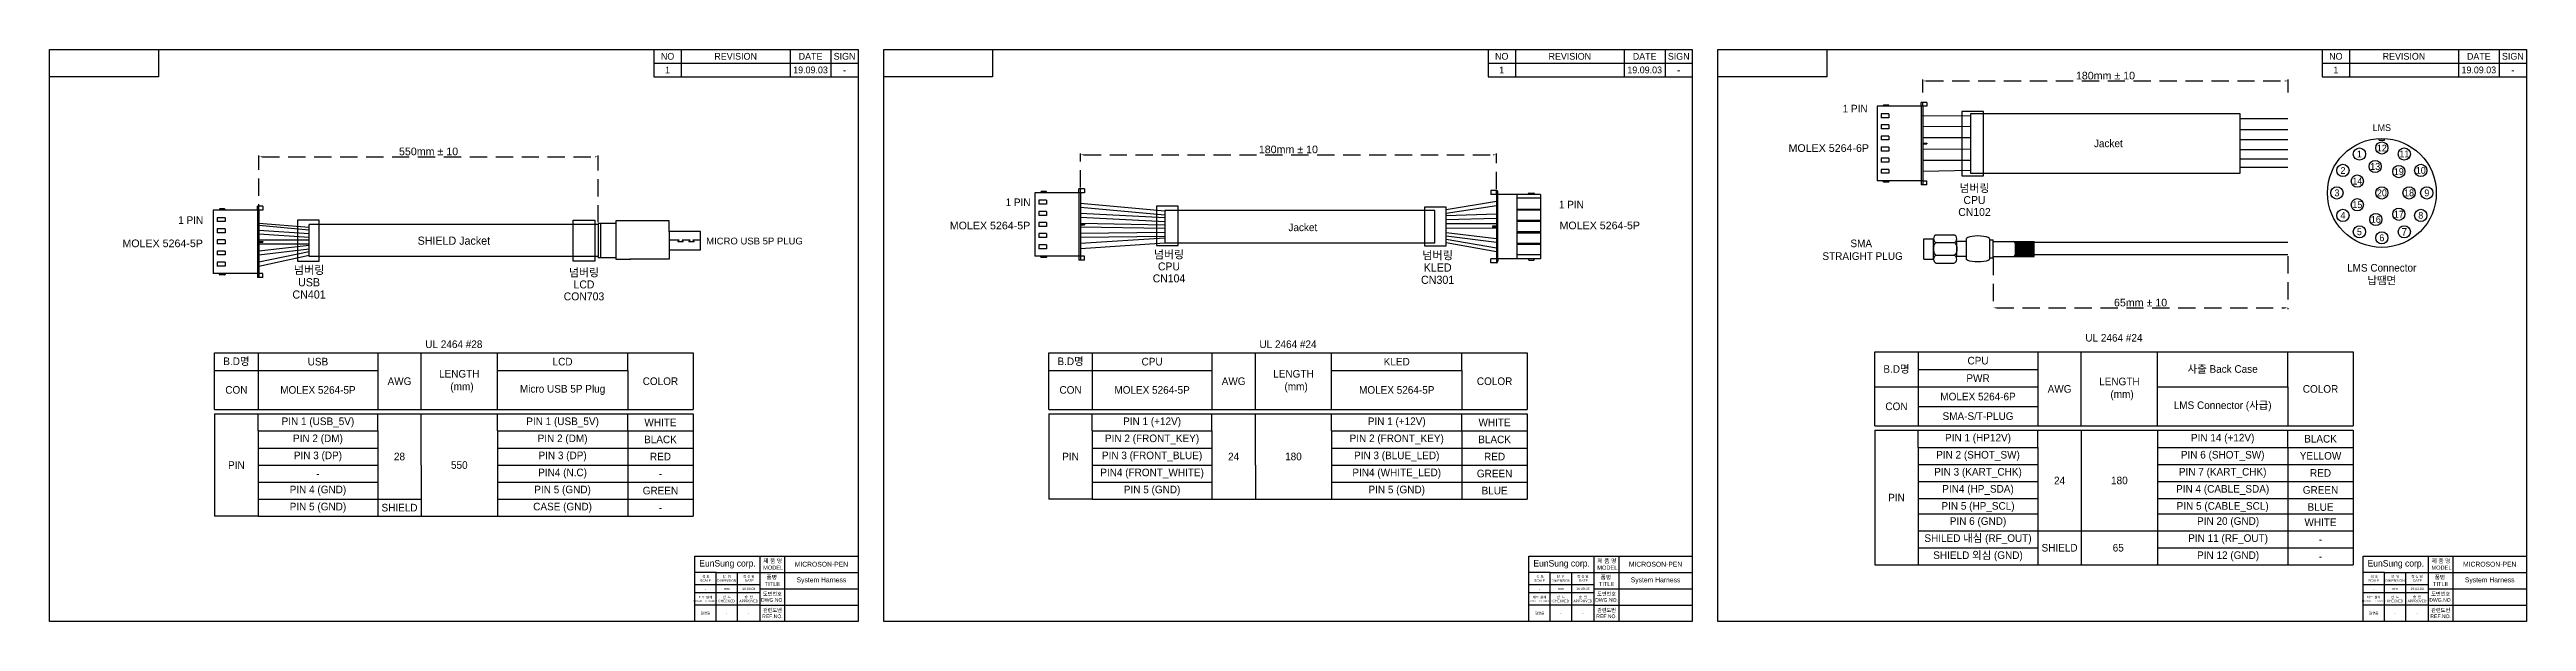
# Model space of a CAD drawing. Header units: millimetres. Extents: x 0 to 2432, y -442 to 868.
# Drawn here: x 0 to 1820, y 2 to 422 of the extents above; entities that cross this region are included whole.
import ezdxf

# ---------------------------------------------------------------- set-up
doc = ezdxf.new("R2010")
doc.units = ezdxf.units.MM
doc.linetypes.add('DASHED', pattern=[19.05, 12.7, -6.35])
for name, color, linetype in [('0 @ 1', 7, 'Continuous'), ('4', 133, 'Continuous'), ('CURITY-KONA-PEN-ASSY_DXF_FORMAT', 7, 'Continuous')]:
    doc.layers.add(name, color=color, linetype=linetype)
doc.styles.get("Standard").update_dxf_attribs({"font": 'arial.ttf'})
doc.styles.add('TEXTSTYLE_8', font='shanno.ttf')
doc.styles.add('주석', font='gulim.ttc')
doc.dimstyles.new('ISO-25$0', dxfattribs={"dimtxt": 2.5, "dimasz": 2.5, "dimexe": 1, "dimexo": 1, "dimgap": 1, "dimtad": 1, "dimdec": 4, "dimdsep": 46, "dimtxsty": 'Standard', "dimcen": 2.5, "dimadec": 0, "dimazin": 2, "dimtfac": 1, "dimtdec": 4, "dimtmove": 0, "dimatfit": 3, "dimfxl": 0, "dimarcsym": 0})

msp = doc.modelspace()

# ---------------------------------------------------------------- texts
at = {"attachment_point": 5, "style": '주석'}
for s, insert, char_height, width in [('19.09.03', (559.18436, 407.16704), 5, 30), ('19.09.03', (1171.91884, 407.16704), 5, 30), ('19.09.03', (1784.65332, 407.16704), 5, 30), ('SMA\\P STRAIGHT PLUG', (1330.99227, 275.11226), 5.6, 78.7145735), ('LMS Connector\\P납땜면', (1713.34577, 256.97575), 5.6, 87.8570392), ('B.D명', (137.44429, 192.93703), 5.6, 31.9480142), ('USB', (197.34681, 192.93703), 5.6, 87.8570392), ('LENGTH\\P{\\fGulim|b0|i0|c129|p50;\\W1.93502; }(mm)', (301.17786, 178.56042), 5.6, 55.9090249), ('LCD', (377.05439, 192.93703), 5.6, 95.8440427), ('B.D명', (750.17877, 192.93703), 5.6, 31.9480142), ('CPU', (810.0813, 192.93703), 5.6, 87.8570392), ('LENGTH\\P{\\fGulim|b0|i0|c129|p50;\\W1.93502; }(mm)', (913.91234, 178.56042), 5.6, 55.9090249), ('KLED', (989.78888, 192.93703), 5.6, 95.8440427), ('B.D명', (1356.88778, 187.27568), 5.6, 31.9480142), ('PWR', (1416.7903, 180.88608), 5.6, 87.8570392), ('CPU', (1416.7903, 193.66529), 5.6, 87.8570392), ('사출 Back Case', (1596.49788, 187.27568), 5.6, 95.8440427), ('CON', (137.44429, 172.17082), 5.6, 31.9480142), ('MOLEX 5264-5P', (197.34681, 172.17082), 5.6, 87.8570392), ('AWG', (257.24934, 178.56042), 5.6, 31.9480142), ('Micro USB 5P Plug', (377.05439, 172.17082), 5.6, 95.8440427), ('COLOR', (448.93743, 178.56042), 5.6, 47.9220214), ('CON', (750.17877, 172.17082), 5.6, 31.9480142), ('MOLEX 5264-5P', (810.0813, 172.17082), 5.6, 87.8570392), ('AWG', (869.98382, 178.56042), 5.6, 31.9480142), ('MOLEX 5264-5P', (989.78888, 172.17082), 5.6, 95.8440427), ('COLOR', (1061.67191, 178.56042), 5.6, 47.9220214), ('MOLEX 5264-6P', (1416.7903, 167.30818), 5.6, 87.8570392), ('AWG', (1476.69283, 172.89908), 5.6, 31.9480142), ('LENGTH\\P{\\fGulim|b0|i0|c129|p50;\\W1.93502; }(mm)', (1520.62135, 172.89908), 5.6, 55.9090249), ('LMS Connector (사급)', (1596.49788, 160.11987), 5.6, 95.8440427), ('COLOR', (1668.38091, 172.89908), 5.6, 47.9220214), ('PIN 1 (USB_5V)', (197.34681, 148.33643), 5.6, 87.8570392), ('WHITE', (448.93743, 148.33643), 5.6, 47.9220214), ('PIN 1 (+12V)', (810.0813, 148.33643), 5.6, 87.8570392), ('WHITE', (1061.67191, 148.33643), 5.6, 47.9220214), ('CON', (1356.88778, 160.11987), 5.6, 31.9480142), ('SMA-S/T-PLUG', (1416.7903, 152.93157), 5.6, 87.8570392), ('PIN 2 (DM)', (197.34681, 135.81045), 5.6, 87.8570392), ('BLACK', (448.93743, 135.81045), 5.6, 47.9220214), ('PIN 2 (FRONT_KEY)', (810.0813, 135.81045), 5.6, 87.8570392), ('BLACK', (1061.67191, 135.81045), 5.6, 47.9220214), ('PIN 2 (SHOT_SW)', (1416.7903, 123.75951), 5.6, 87.8570392), ('PIN 1 (HP12V)', (1416.7903, 136.28548), 5.6, 87.8570392), ('BLACK', (1668.38091, 136.28548), 5.6, 47.9220214), ('PIN', (137.44429, 117.0215), 5.6, 31.9480142), ('PIN 3 (DP)', (197.34681, 123.28448), 5.6, 87.8570392), ('-', (197.34681, 110.75851), 5.6, 87.8570392), ('28', (257.24934, 123.28448), 5.6, 31.9480142), ('550', (301.17786, 117.0215), 5.6, 55.9090249), ('RED', (448.93743, 123.28448), 5.6, 47.9220214), ('-', (448.93743, 110.75851), 5.6, 47.9220214), ('PIN4 (FRONT_WHITE)', (810.0813, 110.75851), 5.6, 87.8570392), ('PIN 3 (FRONT_BLUE)', (810.0813, 123.28448), 5.6, 87.8570392), ('GREEN', (1061.67191, 110.75851), 5.6, 47.9220214), ('RED', (1061.67191, 123.28448), 5.6, 47.9220214), ('PIN 3 (KART_CHK)', (1416.7903, 111.23353), 5.6, 87.8570392), ('YELLOW', (1668.38091, 123.75951), 5.6, 47.9220214), ('RED', (1668.38091, 111.23353), 5.6, 47.9220214), ('PIN 4 (GND)', (197.34681, 98.23254), 5.6, 87.8570392), ('GREEN', (448.93743, 98.23254), 5.6, 47.9220214), ('PIN 5 (GND)', (810.0813, 98.23254), 5.6, 87.8570392), ('BLUE', (1061.67191, 98.23254), 5.6, 47.9220214), ('PIN', (1356.88778, 93.13912), 5.6, 31.9480142), ('PIN4 (HP_SDA)', (1416.7903, 98.70756), 5.6, 87.8570392), ('24', (1476.69283, 105.66509), 5.6, 31.9480142), ('180', (1520.62135, 105.66509), 5.6, 55.9090249), ('GREEN', (1668.38091, 98.70756), 5.6, 47.9220214), ('PIN 5 (GND)', (197.34681, 85.70656), 5.6, 87.8570392), ('SHIELD', (257.24934, 85.70656), 5.6, 31.9480142), ('-', (448.93743, 85.70656), 5.6, 47.9220214), ('PIN 5 (HP_SCL)', (1416.7903, 86.18159), 5.6, 87.8570392), ('PIN 6 (GND)', (1416.7903, 75.04471), 5.6, 87.8570392), ('PIN 20 (GND)', (1600.49138, 75.04471), 5.6, 87.8570392), ('WHITE', (1668.38091, 75.04471), 5.6, 47.9220214), ('BLUE', (1668.38091, 86.18159), 5.6, 47.9220214), ('SHILED 내심 (RF_OUT)', (1416.7903, 62.51874), 5.6, 87.8570392), ('SHIELD', (1476.69283, 56.25575), 5.6, 31.9480142), ('65', (1519.78923, 56.25575), 5.6, 54.2447962), ('PIN 11 (RF_OUT)', (1600.49138, 62.51874), 5.6, 87.8570392), ('-', (1668.38091, 62.51874), 5.6, 47.9220214), ('EunSung corp.', (498.18436, 44.16704), 4.7922, 48), ('{\\fGulim|b0|i0|c129|p50;\\W0.30066; }제 품 명  \\P MODEL', (531.18436, 44.16704), 3, 18), ('{품명 \\W0.94493; \\W1;TITLE}', (531.18436, 32.16704), 3, 18), ('MICROSON-PEN', (567.18436, 44.16704), 3.6, 54), ('EunSung corp.', (1110.91884, 44.16704), 4.7922, 48), ('{\\fGulim|b0|i0|c129|p50;\\W0.30066; }제 품 명  \\P MODEL', (1143.91884, 44.16704), 3, 18), ('{품명 \\W0.94493; \\W1;TITLE}', (1143.91884, 32.16704), 3, 18), ('MICROSON-PEN', (1179.91884, 44.16704), 3.6, 54), ('SHIELD 외심 (GND)', (1416.7903, 49.99276), 5.6, 87.8570392), ('PIN 12 (GND)', (1600.49138, 49.99276), 5.6, 87.8570392), ('-', (1668.38091, 49.99276), 5.6, 47.9220214), ('EunSung corp.', (1723.65332, 44.16704), 4.7922, 48), ('{\\fGulim|b0|i0|c129|p50;\\W0.30066; }제 품 명  \\P MODEL', (1756.65332, 44.16704), 3, 18), ('{품명 \\W0.94493; \\W1;TITLE}', (1756.65332, 32.16704), 3, 18), ('MICROSON-PEN', (1792.65332, 44.16704), 3.6, 54), ('{제도 설계\\P\\H0.66667x;DRAWN\\H1.49999x;\\W3.72022; \\H0.66667x;\\W1;DESIGNED}', (481.98436, 18.66704), 1.8, 15.6), ('{\\fGulim|b0|i0|c129|p50;\\W1.07709; }척 도 \\PSCALE', (481.98436, 33.66704), 1.8, 15.6), ('-', (481.98436, 26.16704), 1.8, 15.6), ('{단  위\\PDIMENSION}', (497.58436, 33.66704), 1.8, 15.6), ('{검  토\\PCHECKED}', (497.58436, 18.66704), 1.8, 15.6), ('mm', (497.58436, 26.16704), 1.8, 15.6), ('{승  인\\PAPPROVED}', (513.78436, 18.66704), 1.8, 16.8), ('19.09.03', (513.78436, 26.16704), 1.8, 16.8), ('작 성 일\\P{\\fGulim|b0|i0|c129|p50;\\W1.15198; }DATE', (513.78436, 33.66704), 1.8, 16.8), ('도면번호 DWG.NO.', (531.18436, 20.16704), 2.7, 18), ('System Harness', (567.18436, 32.16704), 3.6, 54), ('{제도 설계\\P\\H0.66667x;DRAWN\\H1.49999x;\\W3.72022; \\H0.66667x;\\W1;DESIGNED}', (1094.71884, 18.66704), 1.8, 15.6), ('{\\fGulim|b0|i0|c129|p50;\\W1.07709; }척 도 \\PSCALE', (1094.71884, 33.66704), 1.8, 15.6), ('-', (1094.71884, 26.16704), 1.8, 15.6), ('{단  위\\PDIMENSION}', (1110.31884, 33.66704), 1.8, 15.6), ('{검  토\\PCHECKED}', (1110.31884, 18.66704), 1.8, 15.6), ('mm', (1110.31884, 26.16704), 1.8, 15.6), ('{승  인\\PAPPROVED}', (1126.51884, 18.66704), 1.8, 16.8), ('19.09.03', (1126.51884, 26.16704), 1.8, 16.8), ('작 성 일\\P{\\fGulim|b0|i0|c129|p50;\\W1.15198; }DATE', (1126.51884, 33.66704), 1.8, 16.8), ('도면번호 DWG.NO.', (1143.91884, 20.16704), 2.7, 18), ('System Harness', (1179.91884, 32.16704), 3.6, 54), ('{제도 설계\\P\\H0.66667x;DRAWN\\H1.49999x;\\W3.72022; \\H0.66667x;\\W1;DESIGNED}', (1707.45332, 18.66704), 1.8, 15.6), ('{\\fGulim|b0|i0|c129|p50;\\W1.07709; }척 도 \\PSCALE', (1707.45332, 33.66704), 1.8, 15.6), ('-', (1707.45332, 26.16704), 1.8, 15.6), ('{단  위\\PDIMENSION}', (1723.05332, 33.66704), 1.8, 15.6), ('{검  토\\PCHECKED}', (1723.05332, 18.66704), 1.8, 15.6), ('mm', (1723.05332, 26.16704), 1.8, 15.6), ('{승  인\\PAPPROVED}', (1739.25332, 18.66704), 1.8, 16.8), ('19.09.03', (1739.25332, 26.16704), 1.8, 16.8), ('작 성 일\\P{\\fGulim|b0|i0|c129|p50;\\W1.15198; }DATE', (1739.25332, 33.66704), 1.8, 16.8), ('도면번호 DWG.NO.', (1756.65332, 20.16704), 2.7, 18), ('System Harness', (1792.65332, 32.16704), 3.6, 54), ('김영윤', (481.98436, 8.16704), 1.8, 15.6), ('-', (497.58436, 8.16704), 1.8, 15.6), ('-', (513.78436, 8.16704), 1.8, 16.8), ('관련도번\\PREF.NO.', (531.18436, 8.16704), 2.7, 18), ('김영윤', (1094.71884, 8.16704), 1.8, 15.6), ('-', (1110.31884, 8.16704), 1.8, 15.6), ('-', (1126.51884, 8.16704), 1.8, 16.8), ('관련도번\\PREF.NO.', (1143.91884, 8.16704), 2.7, 18), ('김영윤', (1707.45332, 8.16704), 1.8, 15.6), ('-', (1723.05332, 8.16704), 1.8, 15.6), ('-', (1739.25332, 8.16704), 1.8, 16.8), ('관련도번\\PREF.NO.', (1756.65332, 8.16704), 2.7, 18)]:
    msp.add_mtext(s, dxfattribs=dict(at, insert=insert, char_height=char_height, width=width))
at = {"char_height": 5.6, "width": 69.4203014, "attachment_point": 5}
for s, insert in [('MOLEX 5264-6P', (1307.16101, 349.77585)), ('MOLEX 5264-5P', (691.04684, 292.90005)), ('MOLEX 5264-5P', (1138.93355, 292.9671)), ('MOLEX 5264-5P', (83.28916, 279.79597))]:
    msp.add_mtext(s, dxfattribs=dict(at, insert=insert))
at = {"layer": '0 @ 1', "style": '주석'}
for s, insert, char_height, width, attachment_point in [('NO', (454.18436, 417.16704), 5, 20, 5), ('REVISION', (504.18436, 417.16704), 5, 80, 5), ('DATE', (559.18436, 417.16704), 5, 30, 5), ('SIGN', (584.18436, 417.16704), 5, 20, 5), ('NO', (1066.91884, 417.16704), 5, 20, 5), ('REVISION', (1116.91884, 417.16704), 5, 80, 5), ('DATE', (1171.91884, 417.16704), 5, 30, 5), ('SIGN', (1196.91884, 417.16704), 5, 20, 5), ('NO', (1679.65332, 417.16704), 5, 20, 5), ('REVISION', (1729.65332, 417.16704), 5, 80, 5), ('DATE', (1784.65332, 417.16704), 5, 30, 5), ('SIGN', (1809.65332, 417.16704), 5, 20, 5), ('1', (454.18436, 407.16704), 5, 20, 5), ('-', (584.18436, 407.16704), 5.6, 20, 5), ('1', (1066.91884, 407.16704), 5, 20, 5), ('-', (1196.91884, 407.16704), 5.6, 20, 5), ('1', (1679.65332, 407.16704), 5, 20, 5), ('-', (1809.65332, 407.16704), 5.6, 20, 5), ('1 PIN', (1335.69385, 381.61035), 5.6, 35.8666684, 3), ('LMS', (1713.43191, 364.77665), 5, 6.363961, 5), ('Jacket', (1512.53502, 353.23674), 5.6, 351.4281566, 5), ('1', (1696.93191, 345.45656), 5, 6.363961, 5), ('12', (1713.43191, 349.87772), 5, 6.363961, 5), ('11', (1729.93191, 345.45656), 5, 6.363961, 5), ('2', (1684.85307, 333.37772), 5, 6.363961, 5), ('14', (1695.4134, 325.55719), 5, 6.363961, 5), ('13', (1708.52576, 336.26663), 5, 6.363961, 5), ('19', (1725.9095, 332.50813), 5, 6.363961, 5), ('10', (1742.01075, 333.37772), 5, 6.363961, 5), ('1 PIN', (720.80051, 312.78763), 5.6, 35.8666684, 3), ('1 PIN', (1127.24635, 311.12488), 5.6, 35.8666684, 3), ('3', (1680.43191, 316.87772), 5, 6.363961, 5), ('15', (1695.41188, 308.20139), 5, 6.363961, 5), ('20', (1713.43191, 316.87772), 5, 6.363961, 5), ('18', (1733.43191, 316.87772), 5, 6.363961, 5), ('9', (1746.43191, 316.87772), 5, 6.363961, 5), ('1 PIN', (113.04284, 299.68355), 5.6, 35.8666684, 3), ('Jacket', (920.81573, 291.56257), 5.6, 351.4281566, 5), ('4', (1684.85307, 300.37772), 5, 7.278144, 5), ('16', (1708.98052, 297.37938), 5, 6.363961, 5), ('17', (1725.9017, 301.24108), 5, 6.363961, 5), ('8', (1742.01075, 300.37772), 5, 6.363961, 5), ('5', (1696.93191, 288.29888), 5, 6.363961, 5), ('6', (1713.43191, 283.87772), 5, 6.363961, 5), ('7', (1729.93191, 288.29888), 5.6, 6.363961, 5), ('UL 2464 #28', (297.18436, 205.71624), 5.6, 351.4281566, 5), ('UL 2464 #24', (909.91884, 205.71624), 5.6, 351.4281566, 5), ('UL 2464 #24', (1516.62785, 210.45054), 5.6, 351.4281566, 5), ('PIN 1 (USB_5V)', (377.05439, 148.33643), 5.6, 95.8440427, 5), ('PIN 1 (+12V)', (989.78888, 148.33643), 5.6, 95.8440427, 5), ('PIN 2 (DM)', (377.05439, 135.81045), 5.6, 95.8440427, 5), ('PIN 2 (FRONT_KEY)', (989.78888, 135.81045), 5.6, 95.8440427, 5), ('PIN 6 (SHOT_SW)', (1596.49788, 123.75951), 5.6, 95.8440427, 5), ('PIN 14 (+12V)', (1596.49788, 136.28548), 5.6, 95.8440427, 5), ('PIN4 (N.C)', (377.05439, 110.75851), 5.6, 95.8440427, 5), ('PIN 3 (DP)', (377.05439, 123.28448), 5.6, 95.8440427, 5), ('PIN', (750.17877, 123.28448), 5.6, 31.9480142, 5), ('24', (869.98382, 123.28448), 5.6, 31.9480142, 5), ('180', (913.91234, 123.28448), 5.6, 55.9090249, 5), ('PIN4 (WHITE_LED)', (989.78888, 110.75851), 5.6, 95.8440427, 5), ('PIN 3 (BLUE_LED)', (989.78888, 123.28448), 5.6, 95.8440427, 5), ('PIN 7 (KART_CHK)', (1596.49788, 111.23353), 5.6, 95.8440427, 5), ('PIN 5 (GND)', (377.05439, 98.23254), 5.6, 95.8440427, 5), ('PIN 5 (GND)', (989.78888, 98.23254), 5.6, 95.8440427, 5), ('PIN 4 (CABLE_SDA)', (1596.49788, 98.70756), 5.6, 95.8440427, 5), ('CASE (GND)', (377.05439, 85.70656), 5.6, 95.8440427, 5), ('PIN 5 (CABLE_SCL)', (1596.49788, 86.18159), 5.6, 95.8440427, 5)]:
    msp.add_mtext(s, dxfattribs=dict(at, insert=insert, char_height=char_height, width=width, attachment_point=attachment_point))
at = {"layer": 'CURITY-KONA-PEN-ASSY_DXF_FORMAT', "color": 0, "linetype": 'Continuous', "attachment_point": 5, "line_spacing_factor": 0.9, "style": 'TEXTSTYLE_8'}
for s, insert, char_height, width in [('{\\f굴림|b0|i0|c129|p50;넘버링\\PCPU\\PCN102}', (1414.1896, 311.59372), 5.85, 44.6954228), ('{\\f굴림|b0|i0|c129|p50;SHIELD Jacket}', (297.19154, 281.76432), 6, 70.3916886), ('{\\f굴림|b0|i0|c129|p50;넘버링\\PCPU\\PCN104}', (822.47031, 262.85618), 5.85, 44.6954228), ('{\\f굴림|b0|i0|c129|p50;넘버링\\PKLED\\PCN301}', (1019.83317, 262.03881), 6, 55.1400667), ('{\\f굴림|b0|i0|c129|p50;넘버링\\PUSB\\PCN401}', (190.82445, 251.2361), 6, 55.1400667), ('{\\f굴림|b0|i0|c129|p50;넘버링\\PLCD\\PCON703}', (392.76955, 249.63643), 5.85, 44.6954228)]:
    msp.add_mtext(s, dxfattribs=dict(at, insert=insert, char_height=char_height, width=width))
at = {"layer": 'CURITY-KONA-PEN-ASSY_DXF_FORMAT', "color": 0, "linetype": 'Continuous', "insert": (518.02054, 284.03849), "char_height": 5, "width": 85.4070071, "attachment_point": 2, "line_spacing_factor": 0.9}
msp.add_mtext('MICRO USB 5P PLUG', dxfattribs=at)

# ---------------------------------------------------------------- blocks, each defined once
blk = doc.blocks.new('*D15')
at = {"color": 0, "linetype": 'DASHED', "lineweight": -2}
for p, q in [((154, 295.8), (154, 344.4)), ((156.5, 343.4), (400.8, 343.4)), ((403.3, 295.3), (403.3, 344.4))]:
    blk.add_line(p, q, dxfattribs=at)
at = {"color": 0}
for points in [[(156.5, 343.8), (156.5, 343), (154, 343.4)], [(400.8, 343), (400.8, 343.8), (403.3, 343.4)]]:
    blk.add_solid(points, dxfattribs=at)
at = {"layer": 'Defpoints', "color": 0}
for p in [(403.3, 343.4), (154, 294.8), (403.3, 294.3)]:
    blk.add_point(p, dxfattribs=at)
at = {"color": 0, "insert": (278.6, 347.3), "char_height": 2.5, "attachment_point": 5}
blk.add_mtext('{\\H2.24x;550mm ± 10}', dxfattribs=at)
blk = doc.blocks.new('*D16')
at = {"color": 0, "linetype": 'DASHED', "lineweight": -2}
for p, q in [((757.4, 320.9), (757.4, 345.9)), ((1063, 319.7), (1063, 345.9)), ((759.9, 344.9), (1060.5, 344.9))]:
    blk.add_line(p, q, dxfattribs=at)
at = {"color": 0}
for points in [[(759.9, 345.3), (759.9, 344.5), (757.4, 344.9)], [(1060.5, 344.5), (1060.5, 345.3), (1063, 344.9)]]:
    blk.add_solid(points, dxfattribs=at)
at = {"layer": 'Defpoints', "color": 0}
for p in [(1063, 344.9), (757.4, 319.9), (1063, 318.7)]:
    blk.add_point(p, dxfattribs=at)
at = {"color": 0, "insert": (910.2, 348.8), "char_height": 2.5, "attachment_point": 5}
blk.add_mtext('{\\H2.24x;180mm ± 10}', dxfattribs=at)
blk = doc.blocks.new('*D18')
at = {"color": 0, "linetype": 'DASHED', "lineweight": -2}
for p, q in [((1376.2, 390.6), (1376.2, 400.1)), ((1378.7, 399.1), (1642.1, 399.1)), ((1644.6, 390.6), (1644.6, 400.1))]:
    blk.add_line(p, q, dxfattribs=at)
at = {"color": 0}
for points in [[(1378.7, 399.5), (1378.7, 398.7), (1376.2, 399.1)], [(1642.1, 398.7), (1642.1, 399.5), (1644.6, 399.1)]]:
    blk.add_solid(points, dxfattribs=at)
at = {"layer": 'Defpoints', "color": 0}
for p in [(1376.2, 389.6), (1644.6, 399.1), (1644.6, 389.6)]:
    blk.add_point(p, dxfattribs=at)
at = {"color": 0, "insert": (1510.4, 403), "char_height": 2.5, "attachment_point": 5}
blk.add_mtext('{\\H2.24x;180mm ± 10}', dxfattribs=at)
blk = doc.blocks.new('*D19')
at = {"color": 0, "linetype": 'DASHED', "lineweight": -2}
for p, q in [((1428, 269.2), (1428, 231.5)), ((1644.4, 270.4), (1644.4, 231.5)), ((1430.5, 232.5), (1641.9, 232.5))]:
    blk.add_line(p, q, dxfattribs=at)
at = {"color": 0}
for points in [[(1430.5, 232.9), (1430.5, 232), (1428, 232.5)], [(1641.9, 232), (1641.9, 232.9), (1644.4, 232.5)]]:
    blk.add_solid(points, dxfattribs=at)
at = {"layer": 'Defpoints', "color": 0}
for p in [(1428, 270.2), (1644.4, 271.4), (1644.4, 232.5)]:
    blk.add_point(p, dxfattribs=at)
at = {"color": 0, "insert": (1536.2, 236.3), "char_height": 2.5, "attachment_point": 5}
blk.add_mtext('{\\H2.24x;65mm ± 10}', dxfattribs=at)

# ---------------------------------------------------------------- dimensions: what is measured, and where the dimension line sits
at = {"linetype": 'DASHED'}
for base, p1, p2, text, picture, middle in [((1644.59904, 399.11899), (1376.23466, 389.58363), (1644.59904, 389.58363), '{\\H2.24x;180mm ± 10}', '*D18', (1510.41685, 399.11899)), ((1644.37315, 232.46038), (1427.99785, 270.19049), (1644.37315, 271.39718), '{\\H2.24x;65mm ± 10}', '*D19', (1536.1855, 232.46038))]:
    dim = msp.add_linear_dim(base=base, p1=p1, p2=p2, text=text, dimstyle='ISO-25$0', dxfattribs=at)
    dim.commit()
    dim.dimension.update_dxf_attribs({"geometry": picture, "text_midpoint": middle, "dimtype": 160})
for base, p1, p2, text, picture, middle in [((403.2961, 343.39535), (153.98745, 294.75605), (403.2961, 294.34259), '{\\H2.24x;550mm ± 10}', '*D15', (278.64178, 347.25415)), ((1062.96, 344.90586), (757.44726, 319.87282), (1062.96, 318.713), '{\\H2.24x;180mm ± 10}', '*D16', (910.20363, 348.76466))]:
    dim = msp.add_linear_dim(base=base, p1=p1, p2=p2, text=text, dimstyle='ISO-25$0', dxfattribs=at)
    dim.commit()
    dim.dimension.update_dxf_attribs({"geometry": picture, "text_midpoint": middle})

# ---------------------------------------------------------------- hatches: boundary and pattern name
h = msp.add_hatch(color=256)
h.dxf.hatch_style = 1
h.paths.add_polyline_path([(1442.99665, 281.30604, -0.4142135624), (1443.99665, 280.30604), (1443.99665, 271.19049, -0.4142135624), (1442.99665, 270.19049), (1457.99665, 270.19049), (1457.99665, 281.30604)])

# ---------------------------------------------------------------- linework, layer by layer
for p, q in [((0.18436, 422.16704), (594.18436, 422.16704)), ((0.18436, 2.16704), (0.18436, 422.16704)), ((80.18436, 422.16704), (80.18436, 402.16704)), ((444.18436, 422.16704), (444.18436, 402.16704)), ((464.18436, 422.16704), (464.18436, 402.16704)), ((544.18436, 422.16704), (544.18436, 402.16704)), ((574.18436, 422.16704), (574.18436, 402.16704)), ((594.18436, 422.16704), (594.18436, 2.16704)), ((612.91884, 422.16704), (1206.91884, 422.16704)), ((612.91884, 2.16704), (612.91884, 422.16704)), ((692.91884, 422.16704), (692.91884, 402.16704)), ((1056.91884, 422.16704), (1056.91884, 402.16704)), ((1076.91884, 422.16704), (1076.91884, 402.16704)), ((1156.91884, 422.16704), (1156.91884, 402.16704)), ((1186.91884, 422.16704), (1186.91884, 402.16704)), ((1206.91884, 422.16704), (1206.91884, 2.16704)), ((1225.65332, 422.16704), (1819.65332, 422.16704)), ((1225.65332, 2.16704), (1225.65332, 422.16704)), ((1305.65332, 422.16704), (1305.65332, 402.16704)), ((1669.65332, 422.16704), (1669.65332, 402.16704)), ((1689.65332, 422.16704), (1689.65332, 402.16704)), ((1769.65332, 422.16704), (1769.65332, 402.16704)), ((1799.65332, 422.16704), (1799.65332, 402.16704)), ((1819.65332, 422.16704), (1819.65332, 2.16704)), ((80.18436, 402.16704), (0.18436, 402.16704)), ((444.18436, 412.16704), (594.18436, 412.16704)), ((444.18436, 402.16704), (594.18436, 402.16704)), ((692.91884, 402.16704), (612.91884, 402.16704)), ((1056.91884, 412.16704), (1206.91884, 412.16704)), ((1056.91884, 402.16704), (1206.91884, 402.16704)), ((1305.65332, 402.16704), (1225.65332, 402.16704)), ((1669.65332, 412.16704), (1819.65332, 412.16704)), ((1669.65332, 402.16704), (1819.65332, 402.16704)), ((1379.12818, 383.37874), (1375.07725, 383.37874)), ((1375.07725, 380.48522), (1375.07725, 383.37874)), ((1376.23466, 380.48522), (1376.23466, 383.37874)), ((1379.12818, 383.37874), (1379.12818, 380.48522)), ((1379.12818, 380.48522), (1342.66983, 380.48522)), ((1342.66983, 380.48522), (1342.66983, 325.73981)), ((1345.56335, 374.95859), (1345.56335, 372.06507)), ((1351.35039, 374.95859), (1345.56335, 374.95859)), ((1351.35039, 372.06507), (1345.56335, 372.06507)), ((1345.56335, 366.79887), (1345.56335, 363.90535)), ((1351.35039, 366.79887), (1345.56335, 366.79887)), ((1351.35039, 363.90535), (1345.56335, 363.90535)), ((1347.19862, 381.06392), (1347.19862, 380.48522)), ((1351.06104, 381.35327), (1347.48797, 381.35327)), ((1351.35039, 380.48522), (1351.35039, 381.06392)), ((1351.35039, 374.95859), (1351.35039, 372.06507)), ((1351.35039, 366.79887), (1351.35039, 363.90535)), ((1375.07725, 380.48522), (1375.07725, 325.73981)), ((1411.21645, 373.31179), (1375.07725, 373.54849)), ((1376.23466, 380.48522), (1376.23466, 325.73981)), ((1411.22443, 365.75463), (1376.23466, 365.51874)), ((1411.21471, 374.95851), (1411.26085, 331.26652)), ((1609.39311, 371.47894), (1644.37315, 371.47894)), ((1345.56335, 358.63914), (1345.56335, 355.74562)), ((1351.35039, 358.63914), (1345.56335, 358.63914)), ((1351.35039, 355.74562), (1345.56335, 355.74562)), ((1345.56335, 350.47941), (1345.56335, 347.58589)), ((1351.35039, 350.47941), (1345.56335, 350.47941)), ((1351.35039, 347.58589), (1345.56335, 347.58589)), ((1351.35039, 358.63914), (1351.35039, 355.74562)), ((1351.35039, 350.47941), (1351.35039, 347.58589)), ((1411.2334, 357.25305), (1376.23466, 357.25282)), ((1376.23466, 353.40187), (1379.12818, 353.40187)), ((1376.23466, 352.82316), (1379.12818, 352.82316)), ((1376.23466, 349.22307), (1411.24213, 348.98614)), ((1379.12818, 353.40187), (1379.12818, 352.82316)), ((1379.12818, 353.40187), (1379.12818, 352.82316)), ((1609.39311, 363.3939), (1644.37315, 363.3939)), ((1609.39311, 356.0885), (1644.37315, 356.0885)), ((1609.39311, 348.88489), (1644.37315, 348.88489)), ((1711.43191, 355.62772), (1711.43191, 356.82769)), ((1711.43191, 355.62772), (1715.43191, 355.62772)), ((1715.43191, 355.62772), (1715.43191, 356.82769)), ((1345.56335, 342.31968), (1345.56335, 339.42616)), ((1351.35039, 342.31968), (1345.56335, 342.31968)), ((1351.35039, 339.42616), (1345.56335, 339.42616)), ((1345.56335, 334.15996), (1345.56335, 331.26644)), ((1351.35039, 334.15996), (1345.56335, 334.15996)), ((1351.35039, 331.26644), (1345.56335, 331.26644)), ((1351.35039, 342.31968), (1351.35039, 339.42616)), ((1351.35039, 334.15996), (1351.35039, 331.26644)), ((1411.25086, 340.72147), (1376.23466, 340.72098)), ((1411.25859, 333.39974), (1376.23466, 332.69122)), ((1609.39311, 341.85494), (1644.37315, 341.85494)), ((1609.39311, 335.75314), (1644.37315, 335.75314)), ((760.34078, 316.9793), (723.88243, 316.9793)), ((723.88243, 316.9793), (723.88243, 270.39362)), ((726.77595, 311.45267), (726.77595, 308.55915)), ((732.56299, 311.45267), (726.77595, 311.45267)), ((728.41122, 317.558), (728.41122, 316.9793)), ((732.27364, 317.84735), (728.70057, 317.84735)), ((732.56299, 316.9793), (732.56299, 317.558)), ((732.56299, 311.45267), (732.56299, 308.55915)), ((760.34078, 319.87282), (756.28986, 319.87282)), ((756.28986, 316.9793), (756.28986, 319.87282)), ((756.28986, 316.9793), (756.28986, 270.39362)), ((757.44726, 316.9793), (757.44726, 319.87282)), ((757.44726, 316.9793), (757.44726, 270.39362)), ((760.34078, 319.87282), (760.34078, 316.9793)), ((1062.96, 318.713), (1058.90908, 318.713)), ((1058.90908, 318.713), (1058.90908, 315.81948)), ((1095.36743, 315.81948), (1058.90908, 315.81948)), ((1062.96, 315.81948), (1062.96, 318.713)), ((1062.96, 315.81948), (1062.96, 268.42564)), ((1064.11741, 315.81948), (1064.11741, 317.55559)), ((1064.11741, 268.42564), (1064.11741, 315.81948)), ((1078.00631, 315.81948), (1078.00631, 268.42564)), ((1095.36743, 312.92596), (1078.00631, 312.92596)), ((1086.68687, 315.83944), (1086.68687, 316.41815)), ((1086.97622, 316.7075), (1090.54929, 316.7075)), ((1090.83864, 316.41815), (1090.83864, 315.83944)), ((1095.36743, 315.81948), (1095.36743, 268.42564)), ((1376.23466, 325.73981), (1342.66983, 325.73981)), ((1347.19862, 325.16111), (1347.19862, 325.73981)), ((1351.06104, 324.87176), (1347.48797, 324.87176)), ((1351.35039, 325.73981), (1351.35039, 325.16111)), ((1375.07725, 325.73981), (1375.07725, 322.84629)), ((1379.12818, 322.84629), (1375.07725, 322.84629)), ((1376.23466, 325.73981), (1376.23466, 322.84629)), ((1376.23466, 325.73981), (1379.12818, 325.73981)), ((1379.12818, 322.84629), (1379.12818, 325.73981)), ((156.88097, 304.20611), (120.42262, 304.20611)), ((120.42262, 304.20611), (120.42262, 257.62044)), ((123.31614, 298.67949), (123.31614, 295.78597)), ((129.10318, 298.67949), (123.31614, 298.67949)), ((129.10318, 295.78597), (123.31614, 295.78597)), ((124.95141, 304.78482), (124.95141, 304.20611)), ((128.81382, 305.07417), (125.24076, 305.07417)), ((129.10318, 304.20611), (129.10318, 304.78482)), ((129.10318, 298.67949), (129.10318, 295.78597)), ((156.88097, 307.09964), (152.83004, 307.09964)), ((152.83004, 304.20611), (152.83004, 307.09964)), ((152.83004, 304.20611), (152.83004, 257.62044)), ((153.98745, 304.20611), (153.98745, 307.09964)), ((153.98745, 304.20611), (153.98745, 257.62044)), ((190.88956, 289.56185), (153.98745, 292.90327)), ((156.88097, 307.09964), (156.88097, 304.20611)), ((403.2961, 294.34259), (403.2961, 293.79743)), ((732.56299, 308.55915), (726.77595, 308.55915)), ((726.77595, 303.29295), (726.77595, 300.39943)), ((732.56299, 303.29295), (726.77595, 303.29295)), ((732.56299, 300.39943), (726.77595, 300.39943)), ((726.77595, 295.13322), (726.77595, 292.2397)), ((732.56299, 295.13322), (726.77595, 295.13322)), ((732.56299, 292.2397), (726.77595, 292.2397)), ((732.56299, 303.29295), (732.56299, 300.39943)), ((732.56299, 295.13322), (732.56299, 292.2397)), ((757.44726, 309.27916), (819.54155, 303.64637)), ((757.44726, 306.36527), (819.54155, 300.75285)), ((757.44726, 302.0711), (819.54155, 298.79442)), ((757.44726, 299.05992), (819.54155, 295.78827)), ((757.44726, 294.74112), (819.54155, 293.50774)), ((757.44726, 293.97581), (760.34078, 293.97581)), ((757.44726, 293.39711), (760.34078, 293.39711)), ((757.44726, 291.941), (819.54155, 291.0199)), ((760.34078, 293.97581), (760.34078, 293.39711)), ((760.34078, 293.97581), (760.34078, 293.39711)), ((819.54155, 304.07888), (819.54155, 293.68831)), ((819.54155, 293.68831), (819.54155, 280.28556)), ((1026.0579, 301.90064), (1062.96, 307.53976)), ((1026.0579, 297.31498), (1062.96, 298.32339)), ((1026.0579, 294.51637), (1062.96, 294.51637)), ((1026.0579, 291.14751), (1062.96, 290.91322)), ((1062.96, 292.41191), (1060.06648, 292.41191)), ((1060.06648, 292.41191), (1060.06648, 291.83321)), ((1062.96, 291.83321), (1060.06648, 291.83321)), ((1078.00631, 305.05558), (1095.36743, 305.05558)), ((1078.00631, 304.47688), (1095.36743, 304.47688)), ((1095.36743, 296.62647), (1078.00631, 296.62647)), ((1078.00631, 296.04776), (1095.36743, 296.04776)), ((123.31614, 290.51976), (123.31614, 287.62624)), ((129.10318, 290.51976), (123.31614, 290.51976)), ((129.10318, 287.62624), (123.31614, 287.62624)), ((123.31614, 282.36004), (123.31614, 279.46652)), ((129.10318, 282.36004), (123.31614, 282.36004)), ((129.10318, 279.46652), (123.31614, 279.46652)), ((123.31614, 274.20031), (123.31614, 271.30679)), ((129.10318, 274.20031), (123.31614, 274.20031)), ((129.10318, 290.51976), (129.10318, 287.62624)), ((129.10318, 282.36004), (129.10318, 279.46652)), ((129.10318, 274.20031), (129.10318, 271.30679)), ((190.88956, 286.81533), (153.98745, 289.39306)), ((153.98745, 282.36004), (190.88956, 282.36004)), ((153.98745, 281.20263), (156.88097, 281.20263)), ((153.98745, 280.62393), (156.88097, 280.62393)), ((153.98745, 279.46652), (190.88956, 279.46652)), ((190.88956, 278.28357), (153.98745, 274.20031)), ((190.88956, 273.66707), (153.98745, 266.04058)), ((156.88097, 281.20263), (156.88097, 280.62393)), ((156.88097, 281.20263), (156.88097, 280.62393)), ((726.77595, 286.97349), (726.77595, 284.07997)), ((732.56299, 286.97349), (726.77595, 286.97349)), ((732.56299, 284.07997), (726.77595, 284.07997)), ((726.77595, 278.81377), (726.77595, 275.92025)), ((732.56299, 278.81377), (726.77595, 278.81377)), ((732.56299, 275.92025), (726.77595, 275.92025)), ((732.56299, 286.97349), (732.56299, 284.07997)), ((732.56299, 278.81377), (732.56299, 275.92025)), ((757.44726, 287.27916), (819.54155, 287.98471)), ((757.44726, 284.36527), (819.54155, 285.09119)), ((757.44726, 280.06657), (819.54155, 284.01143)), ((757.44726, 276.10811), (819.54155, 280.28556)), ((819.54155, 286.90495), (819.54155, 284.01143)), ((1026.0579, 282.85053), (1062.96, 276.42857)), ((1026.09241, 285.3738), (1062.99452, 280.76369)), ((1095.36743, 288.19735), (1078.00631, 288.19735)), ((1078.00631, 287.61865), (1095.36743, 287.61865)), ((1095.36743, 279.76823), (1078.00631, 279.76823)), ((1078.00631, 279.18953), (1095.36743, 279.18953)), ((1377.06832, 268.24827), (1377.06832, 283.24827)), ((1377.06832, 283.24827), (1384.06832, 283.24827)), ((1384.06832, 268.24827), (1384.06832, 283.24827)), ((1386.1261, 286.1379), (1391.6261, 286.1379)), ((1386.1261, 280.35864), (1391.6261, 280.35864)), ((1391.6261, 286.1379), (1399.1261, 286.1379)), ((1391.6261, 280.35864), (1399.1261, 280.35864)), ((1408.18387, 281.24827), (1400.43909, 281.24827)), ((1401.18387, 270.24827), (1401.18387, 281.24827)), ((1408.18387, 283.24827), (1408.18387, 268.24827)), ((1425.29941, 283.24827), (1425.29941, 268.24827)), ((1425.29941, 282.30604), (1427.99785, 282.30604)), ((1427.99785, 269.19049), (1427.99785, 282.30604)), ((1427.99785, 281.30604), (1442.99665, 281.30604)), ((1442.99665, 281.30604), (1457.99665, 281.30604)), ((1443.99665, 280.30604), (1443.99665, 271.19049)), ((1457.99665, 270.19049), (1457.99665, 281.30604)), ((1644.37315, 280.50718), (1457.99665, 280.50718)), ((156.88097, 257.62044), (120.42262, 257.62044)), ((129.10318, 271.30679), (123.31614, 271.30679)), ((123.31614, 266.04058), (123.31614, 263.14706)), ((129.10318, 266.04058), (123.31614, 266.04058)), ((129.10318, 263.14706), (123.31614, 263.14706)), ((124.95141, 257.04174), (124.95141, 257.62044)), ((128.81382, 256.75238), (125.24076, 256.75238)), ((129.10318, 266.04058), (129.10318, 263.14706)), ((129.10318, 257.62044), (129.10318, 257.04174)), ((152.83004, 257.62044), (152.83004, 254.72692)), ((156.88097, 254.72692), (152.83004, 254.72692)), ((153.98745, 257.62044), (153.98745, 254.72692)), ((156.88097, 254.72692), (156.88097, 257.62044)), ((403.28585, 269.51868), (403.28585, 270.25725)), ((760.34078, 270.39362), (723.88243, 270.39362)), ((728.41122, 269.81492), (728.41122, 270.39362)), ((732.27364, 269.52557), (728.70057, 269.52557)), ((732.56299, 270.39362), (732.56299, 269.81492)), ((756.28986, 270.39362), (756.28986, 267.5001)), ((760.34078, 267.5001), (756.28986, 267.5001)), ((757.44726, 270.39362), (757.44726, 267.5001)), ((760.34078, 267.5001), (760.34078, 270.39362)), ((1095.36743, 268.42564), (1058.90908, 268.42564)), ((1058.90908, 265.53212), (1058.90908, 268.42564)), ((1062.96, 265.53212), (1058.90908, 265.53212)), ((1062.96, 268.42564), (1062.96, 265.53212)), ((1064.11741, 268.42564), (1064.11741, 266.68952)), ((1095.36743, 271.33912), (1078.00631, 271.33912)), ((1086.68687, 268.40567), (1086.68687, 267.82697)), ((1086.97622, 267.53762), (1090.54929, 267.53762)), ((1090.83864, 267.82697), (1090.83864, 268.40567)), ((1377.06832, 268.24827), (1384.06832, 268.24827)), ((1386.1261, 271.1379), (1391.6261, 271.1379)), ((1386.1261, 265.35864), (1391.6261, 265.35864)), ((1391.6261, 271.1379), (1399.1261, 271.1379)), ((1391.6261, 265.35864), (1399.1261, 265.35864)), ((1408.18387, 270.24827), (1400.43909, 270.24827)), ((1425.29941, 269.19049), (1427.99785, 269.19049)), ((1427.99785, 270.19049), (1442.99665, 270.19049)), ((1442.99665, 270.19049), (1457.99665, 270.19049)), ((1644.37315, 271.39718), (1457.99665, 271.39718)), ((121.47028, 199.32663), (472.89844, 199.32663)), ((121.47028, 157.79422), (121.47028, 199.32663)), ((121.47028, 186.54743), (241.27533, 186.54743)), ((153.41829, 199.32663), (153.41829, 157.79422)), ((241.27533, 199.32663), (241.27533, 157.79422)), ((273.22335, 157.79422), (273.22335, 199.32663)), ((329.13237, 157.79422), (329.13237, 199.32663)), ((329.13237, 186.54743), (424.97641, 186.54743)), ((424.97641, 186.54743), (424.97641, 199.32663)), ((424.97641, 186.54743), (424.97641, 157.79422)), ((472.89844, 199.32663), (472.89844, 157.79422)), ((734.20476, 199.32663), (1085.63292, 199.32663)), ((734.20476, 157.79422), (734.20476, 199.32663)), ((734.20476, 186.54743), (854.00981, 186.54743)), ((766.15278, 199.32663), (766.15278, 157.79422)), ((854.00981, 199.32663), (854.00981, 157.79422)), ((885.95783, 157.79422), (885.95783, 199.32663)), ((941.86685, 157.79422), (941.86685, 199.32663)), ((941.86685, 186.54743), (1037.7109, 186.54743)), ((1037.7109, 186.54743), (1037.7109, 199.32663)), ((1037.7109, 186.54743), (1037.7109, 157.79422)), ((1085.63292, 199.32663), (1085.63292, 157.79422)), ((1340.91377, 200.05489), (1692.34193, 200.05489)), ((1340.91377, 145.74327), (1340.91377, 200.05489)), ((1372.86178, 200.05489), (1372.86178, 187.27568)), ((1372.86178, 187.27568), (1372.86178, 145.74327)), ((1372.86178, 187.27568), (1460.71882, 187.27568)), ((1460.71882, 200.05489), (1460.71882, 145.74327)), ((1492.66684, 145.74327), (1492.66684, 200.05489)), ((1548.57586, 145.74327), (1548.57586, 200.05489)), ((1644.4199, 174.49648), (1644.4199, 200.05489)), ((1692.34193, 200.05489), (1692.34193, 145.74327)), ((1340.91377, 174.49648), (1460.71882, 174.49648)), ((1372.86178, 174.49648), (1372.86178, 145.74327)), ((1548.57586, 174.49648), (1644.4199, 174.49648)), ((1644.4199, 174.49648), (1644.4199, 145.74327)), ((121.47028, 157.79422), (472.89844, 157.79422)), ((121.47028, 154.59941), (472.89844, 154.59941)), ((121.47028, 154.59941), (121.47028, 79.44358)), ((153.41829, 142.07344), (153.41829, 154.59941)), ((241.27533, 142.07344), (241.27533, 154.59941)), ((273.22335, 117.0215), (273.22335, 154.59941)), ((329.13237, 142.07344), (329.13237, 154.59941)), ((424.97641, 142.07344), (424.97641, 154.59941)), ((472.89844, 154.59941), (472.89844, 117.0215)), ((734.20476, 157.79422), (1085.63292, 157.79422)), ((734.20476, 154.59941), (1085.63292, 154.59941)), ((734.20476, 154.59941), (734.20476, 91.96955)), ((766.15278, 142.07344), (766.15278, 154.59941)), ((854.00981, 142.07344), (854.00981, 154.59941)), ((885.95783, 117.0215), (885.95783, 154.59941)), ((941.86685, 142.07344), (941.86685, 154.59941)), ((1037.7109, 142.07344), (1037.7109, 154.59941)), ((1085.63292, 154.59941), (1085.63292, 117.0215)), ((1340.91377, 145.74327), (1692.34193, 145.74327)), ((1372.86178, 160.11987), (1460.71882, 160.11987)), ((153.41829, 142.07344), (241.27533, 142.07344)), ((153.41829, 142.07344), (153.41829, 129.54747)), ((153.41829, 129.54747), (241.27533, 129.54747)), ((153.41829, 129.54747), (153.41829, 129.54747)), ((153.41829, 129.54747), (153.41829, 129.54747)), ((153.41829, 129.54747), (153.41829, 117.0215)), ((241.27533, 142.07344), (241.27533, 129.54747)), ((241.27533, 129.54747), (241.27533, 117.0215)), ((329.13237, 142.07344), (424.97641, 142.07344)), ((329.13237, 142.07344), (329.13237, 129.54747)), ((329.13237, 129.54747), (424.97641, 129.54747)), ((329.13237, 129.54747), (329.13237, 117.0215)), ((424.97641, 142.07344), (424.97641, 129.54747)), ((424.97641, 142.07344), (472.89844, 142.07344)), ((424.97641, 129.54747), (424.97641, 117.0215)), ((424.97641, 129.54747), (472.89844, 129.54747)), ((766.15278, 142.07344), (854.00981, 142.07344)), ((766.15278, 142.07344), (766.15278, 129.54747)), ((766.15278, 129.54747), (854.00981, 129.54747)), ((766.15278, 129.54747), (766.15278, 129.54747)), ((766.15278, 129.54747), (766.15278, 129.54747)), ((766.15278, 129.54747), (766.15278, 117.0215)), ((854.00981, 142.07344), (854.00981, 129.54747)), ((854.00981, 129.54747), (854.00981, 117.0215)), ((941.86685, 142.07344), (1037.7109, 142.07344)), ((941.86685, 142.07344), (941.86685, 129.54747)), ((941.86685, 129.54747), (1037.7109, 129.54747)), ((941.86685, 129.54747), (941.86685, 117.0215)), ((1037.7109, 142.07344), (1037.7109, 129.54747)), ((1037.7109, 142.07344), (1085.63292, 142.07344)), ((1037.7109, 129.54747), (1037.7109, 117.0215)), ((1037.7109, 129.54747), (1085.63292, 129.54747)), ((1340.91377, 142.54846), (1692.34193, 142.54846)), ((1340.91377, 142.54846), (1340.91377, 43.72978)), ((1372.86178, 130.02249), (1372.86178, 142.54846)), ((1372.86178, 130.02249), (1460.71882, 130.02249)), ((1372.86178, 130.02249), (1372.86178, 117.49652)), ((1460.71882, 130.02249), (1460.71882, 142.54846)), ((1460.71882, 130.02249), (1460.71882, 117.49652)), ((1492.66684, 142.54846), (1492.66684, 43.72978)), ((1548.57586, 142.54846), (1548.57586, 43.72978)), ((1548.57586, 130.02249), (1644.4199, 130.02249)), ((1644.4199, 130.02249), (1644.4199, 142.54846)), ((1644.4199, 130.02249), (1644.4199, 117.49652)), ((1644.4199, 130.02249), (1692.34193, 130.02249)), ((1692.34193, 142.54846), (1692.34193, 104.97055)), ((153.41829, 117.0215), (241.27533, 117.0215)), ((153.41829, 117.0215), (153.41829, 104.49552)), ((241.27533, 117.0215), (241.27533, 104.49552)), ((273.22335, 117.0215), (273.22335, 104.49552)), ((329.13237, 117.0215), (329.13237, 104.49552)), ((329.13237, 117.0215), (424.97641, 117.0215)), ((424.97641, 117.0215), (424.97641, 104.49552)), ((424.97641, 117.0215), (472.89844, 117.0215)), ((472.89844, 117.0215), (472.89844, 104.49552)), ((766.15278, 117.0215), (854.00981, 117.0215)), ((766.15278, 117.0215), (766.15278, 104.49552)), ((854.00981, 117.0215), (854.00981, 104.49552)), ((885.95783, 117.0215), (885.95783, 104.49552)), ((941.86685, 117.0215), (941.86685, 104.49552)), ((941.86685, 117.0215), (1037.7109, 117.0215)), ((1037.7109, 117.0215), (1037.7109, 104.49552)), ((1037.7109, 117.0215), (1085.63292, 117.0215)), ((1085.63292, 117.0215), (1085.63292, 104.49552)), ((1372.86178, 117.49652), (1460.71882, 117.49652)), ((1372.86178, 117.49652), (1372.86178, 117.49652)), ((1372.86178, 117.49652), (1372.86178, 117.49652)), ((1372.86178, 117.49652), (1372.86178, 104.97055)), ((1460.71882, 117.49652), (1460.71882, 104.97055)), ((1548.57586, 117.49652), (1644.4199, 117.49652)), ((1644.4199, 117.49652), (1644.4199, 104.97055)), ((1644.4199, 117.49652), (1692.34193, 117.49652)), ((153.41829, 104.49552), (241.27533, 104.49552)), ((153.41829, 104.49552), (153.41829, 91.96955)), ((153.41829, 91.96955), (241.27533, 91.96955)), ((153.41829, 91.96955), (153.41829, 79.44358)), ((241.27533, 104.49552), (241.27533, 91.96955)), ((241.27533, 91.96955), (241.27533, 79.44358)), ((241.27533, 91.96955), (273.22335, 91.96955)), ((273.22335, 104.49552), (273.22335, 91.96955)), ((273.22335, 91.96955), (273.22335, 79.44358)), ((329.13237, 104.49552), (424.97641, 104.49552)), ((329.13237, 104.49552), (329.13237, 91.96955)), ((329.13237, 91.96955), (329.13237, 79.44358)), ((329.13237, 91.96955), (472.89844, 91.96955)), ((424.97641, 104.49552), (472.89844, 104.49552)), ((424.97641, 104.49552), (424.97641, 91.96955)), ((424.97641, 91.96955), (424.97641, 79.44358)), ((472.89844, 104.49552), (472.89844, 91.96955)), ((472.89844, 91.96955), (472.89844, 79.44358)), ((766.15278, 91.96955), (734.20476, 91.96955)), ((766.15278, 104.49552), (854.00981, 104.49552)), ((766.15278, 104.49552), (766.15278, 91.96955)), ((766.15278, 91.96955), (1085.63292, 91.96955)), ((854.00981, 104.49552), (854.00981, 91.96955)), ((885.95783, 104.49552), (885.95783, 91.96955)), ((941.86685, 104.49552), (1037.7109, 104.49552)), ((941.86685, 104.49552), (941.86685, 91.96955)), ((1037.7109, 104.49552), (1085.63292, 104.49552)), ((1037.7109, 104.49552), (1037.7109, 91.96955)), ((1085.63292, 104.49552), (1085.63292, 91.96955)), ((1372.86178, 104.97055), (1460.71882, 104.97055)), ((1372.86178, 104.97055), (1372.86178, 92.44457)), ((1372.86178, 92.44457), (1460.71882, 92.44457)), ((1372.86178, 92.44457), (1372.86178, 79.9186)), ((1460.71882, 104.97055), (1460.71882, 92.44457)), ((1460.71882, 92.44457), (1460.71882, 81.3077)), ((1548.57586, 104.97055), (1644.4199, 104.97055)), ((1548.57586, 92.44457), (1644.4199, 92.44457)), ((1644.4199, 104.97055), (1644.4199, 92.44457)), ((1644.4199, 104.97055), (1692.34193, 104.97055)), ((1644.4199, 92.44457), (1692.34193, 92.44457)), ((1644.4199, 92.44457), (1644.4199, 81.3077)), ((1692.34193, 104.97055), (1692.34193, 92.44457)), ((1692.34193, 92.44457), (1692.34193, 81.3077)), ((153.41829, 79.44358), (121.47028, 79.44358)), ((153.41829, 79.44358), (472.89844, 79.44358)), ((1372.86178, 81.3077), (1460.71882, 81.3077)), ((1372.86178, 81.3077), (1372.86178, 68.78172)), ((1460.71882, 81.3077), (1460.71882, 68.78172)), ((1548.57586, 81.3077), (1692.34193, 81.3077)), ((1644.4199, 81.3077), (1644.4199, 43.72978)), ((1692.34193, 81.3077), (1692.34193, 68.78172)), ((1372.86178, 68.78172), (1460.71882, 68.78172)), ((1372.86178, 68.78172), (1372.86178, 56.25575)), ((1372.86178, 56.25575), (1460.71882, 56.25575)), ((1372.86178, 56.25575), (1372.86178, 43.72978)), ((1460.71882, 68.78172), (1460.71882, 56.25575)), ((1460.71882, 68.78172), (1492.66684, 68.78172)), ((1460.71882, 56.25575), (1460.71882, 43.72978)), ((1492.66684, 68.78172), (1548.57586, 68.78172)), ((1548.57586, 68.78172), (1644.4199, 68.78172)), ((1548.57586, 56.25575), (1644.4199, 56.25575)), ((1644.4199, 68.78172), (1692.34193, 68.78172)), ((1644.4199, 56.25575), (1692.34193, 56.25575)), ((1692.34193, 68.78172), (1692.34193, 56.25575)), ((1692.34193, 56.25575), (1692.34193, 43.72978)), ((474.18436, 2.16704), (474.18436, 50.16704)), ((474.18436, 50.16704), (594.18436, 50.16704)), ((489.78436, 38.16704), (474.18436, 38.16704)), ((489.78436, 2.16704), (489.78436, 38.16704)), ((489.78436, 38.16704), (505.38436, 38.16704)), ((505.38436, 38.16704), (505.38436, 2.16704)), ((505.38436, 38.16704), (522.18436, 38.16704)), ((522.18436, 2.16704), (522.18436, 50.16704)), ((522.18436, 50.16704), (540.18436, 50.16704)), ((522.18436, 38.16704), (540.18436, 38.16704)), ((540.18436, 50.16704), (540.18436, 2.16704)), ((540.18436, 38.16704), (594.18436, 38.16704)), ((1086.91884, 2.16704), (1086.91884, 50.16704)), ((1086.91884, 50.16704), (1206.91884, 50.16704)), ((1102.51884, 38.16704), (1086.91884, 38.16704)), ((1102.51884, 2.16704), (1102.51884, 38.16704)), ((1102.51884, 38.16704), (1118.11884, 38.16704)), ((1118.11884, 38.16704), (1118.11884, 2.16704)), ((1118.11884, 38.16704), (1134.91884, 38.16704)), ((1134.91884, 2.16704), (1134.91884, 50.16704)), ((1134.91884, 50.16704), (1152.91884, 50.16704)), ((1134.91884, 38.16704), (1152.91884, 38.16704)), ((1152.91884, 50.16704), (1152.91884, 2.16704)), ((1152.91884, 38.16704), (1206.91884, 38.16704)), ((1340.91377, 43.72978), (1692.34193, 43.72978)), ((1699.65332, 2.16704), (1699.65332, 50.16704)), ((1699.65332, 50.16704), (1819.65332, 50.16704)), ((1715.25332, 38.16704), (1699.65332, 38.16704)), ((1715.25332, 2.16704), (1715.25332, 38.16704)), ((1715.25332, 38.16704), (1730.85332, 38.16704)), ((1730.85332, 38.16704), (1730.85332, 2.16704)), ((1730.85332, 38.16704), (1747.65332, 38.16704)), ((1747.65332, 2.16704), (1747.65332, 50.16704)), ((1747.65332, 50.16704), (1765.65332, 50.16704)), ((1747.65332, 38.16704), (1765.65332, 38.16704)), ((1765.65332, 50.16704), (1765.65332, 2.16704)), ((1765.65332, 38.16704), (1819.65332, 38.16704)), ((522.18436, 29.16704), (474.18436, 29.16704)), ((522.18436, 23.16704), (474.18436, 23.16704)), ((522.18436, 26.16704), (594.18436, 26.16704)), ((1134.91884, 29.16704), (1086.91884, 29.16704)), ((1134.91884, 23.16704), (1086.91884, 23.16704)), ((1134.91884, 26.16704), (1206.91884, 26.16704)), ((1747.65332, 29.16704), (1699.65332, 29.16704)), ((1747.65332, 23.16704), (1699.65332, 23.16704)), ((1747.65332, 26.16704), (1819.65332, 26.16704)), ((594.18436, 2.16704), (0.18436, 2.16704)), ((522.18436, 14.16704), (474.18436, 14.16704)), ((522.18436, 14.16704), (594.18436, 14.16704)), ((1206.91884, 2.16704), (612.91884, 2.16704)), ((1134.91884, 14.16704), (1086.91884, 14.16704)), ((1134.91884, 14.16704), (1206.91884, 14.16704)), ((1819.65332, 2.16704), (1225.65332, 2.16704)), ((1747.65332, 14.16704), (1699.65332, 14.16704)), ((1747.65332, 14.16704), (1819.65332, 14.16704))]:
    msp.add_line(p, q)
for centre, radius in [((1713.43191, 316.87772), 40), ((1696.93191, 345.45656), 4.5), ((1713.43191, 349.87772), 4.5), ((1729.93191, 345.45656), 4.5), ((1684.85307, 333.37772), 4.5), ((1695.4134, 325.55719), 4.5), ((1708.52576, 336.26663), 4.5), ((1725.9095, 332.50813), 4.5), ((1742.01075, 333.37772), 4.5), ((1680.43191, 316.87772), 4.5), ((1695.41188, 308.20139), 4.5), ((1713.43191, 316.87772), 4.5), ((1733.43191, 316.87772), 4.5), ((1746.43191, 316.87772), 4.5), ((1684.85307, 300.37772), 4.5), ((1696.93191, 288.29888), 4.5), ((1708.98052, 297.37938), 4.5), ((1725.9017, 301.24108), 4.5), ((1729.93191, 288.29888), 4.5), ((1742.01075, 300.37772), 4.5), ((1713.43191, 283.87772), 4.5)]:
    msp.add_circle(centre, radius)
for centre, radius, start, end in [((1347.48797, 381.06392), 0.28935, 90, 180), ((1351.06104, 381.06392), 0.28935, 0, 90), ((728.70057, 317.558), 0.28935, 90, 180), ((732.27364, 317.558), 0.28935, 0, 90), ((1062.96, 317.55559), 1.15741, 0, 90), ((1086.97622, 316.41815), 0.28935, 90, 180), ((1090.54929, 316.41815), 0.28935, 0, 90), ((1347.48797, 325.16111), 0.28935, 180, 270), ((1351.06104, 325.16111), 0.28935, 270, 0), ((125.24076, 304.78482), 0.28935, 90, 180), ((128.81382, 304.78482), 0.28935, 0, 90), ((1387.1261, 283.24827), 3.05777, 109.08894953, 250.91105047), ((1398.1261, 283.24827), 3.05777, 289.08894953, 70.91105047), ((1442.99665, 280.30604), 1, 0, 90), ((125.24076, 257.04174), 0.28935, 180, 270), ((128.81382, 257.04174), 0.28935, 270, 0), ((728.70057, 269.81492), 0.28935, 180, 270), ((732.27364, 269.81492), 0.28935, 270, 0), ((1062.96, 266.68952), 1.15741, 270, 0), ((1086.97622, 267.82697), 0.28935, 180, 270), ((1090.54929, 267.82697), 0.28935, 270, 0), ((1387.1261, 268.24827), 3.05777, 109.08894953, 250.91105047), ((1398.1261, 268.24827), 3.05777, 289.08894953, 70.91105047), ((1442.99665, 271.19049), 1, 270, 0)]:
    msp.add_arc(centre, radius, start, end)
for centre, major_axis, ratio, start_param, end_param in [((1386.1261, 275.74827), (0, -4.61037), 0.4540918665, 3.1415926536, 6.2831853072), ((1416.74164, 283.24827), (8.55777, 0), 0.233705725, 6.2831853072, 9.4247779608)]:
    msp.add_ellipse(centre, major_axis=major_axis, ratio=ratio, start_param=start_param, end_param=end_param)
at = {"extrusion": (0, 0, -1)}
for centre, major_axis, ratio, start_param, end_param in [((1399.1261, 275.74827), (0, -4.61037), 0.4540918665, 3.1415926536, 6.2831853072), ((1416.74164, 268.24827), (8.55777, 0), 0.233705725, 6.2831853072, 9.4247779608)]:
    msp.add_ellipse(centre, major_axis=major_axis, ratio=ratio, start_param=start_param, end_param=end_param, dxfattribs=at)
at = {"layer": '4', "color": 7}
for p, q in [((1609.39311, 374.95851), (1411.21471, 374.95851)), ((1609.43925, 331.26652), (1609.39311, 374.95851)), ((1411.26085, 331.26652), (1609.43925, 331.26652)), ((1062.96, 310.45962), (1026.0579, 304.41252)), ((153.98745, 294.75605), (190.88956, 291.60714)), ((403.2961, 293.79743), (190.88956, 293.79743)), ((190.88956, 270.25725), (190.88956, 293.79743)), ((403.2961, 293.79743), (403.28585, 270.25725)), ((416.10354, 294.34259), (403.2961, 294.34259)), ((405.03414, 269.51868), (405.03414, 294.34259)), ((455.40478, 296.25594), (416.10354, 296.25594)), ((416.10354, 296.25594), (416.10354, 268.27459)), ((455.40478, 288.35089), (455.40478, 296.25594)), ((1017.71995, 304.07888), (819.54155, 304.07888)), ((1017.71995, 280.28556), (1017.67381, 303.95955)), ((1062.96, 301.18223), (1026.0579, 300.07525)), ((153.9779, 286.9496), (190.88956, 284.47786)), ((153.98745, 271.30679), (190.88956, 275.88766)), ((455.40478, 275.05034), (455.40478, 268.27459)), ((462.69552, 282.1859), (455.44772, 282.1859)), ((461.72365, 280.98333), (462.72317, 282.17085)), ((465.61972, 280.98333), (461.72365, 280.98333)), ((464.75497, 282.1901), (465.61972, 280.98333)), ((470.78055, 282.17556), (464.77182, 282.17518)), ((469.78104, 280.98333), (470.78055, 282.17085)), ((473.67711, 280.98333), (469.78104, 280.98333)), ((472.81236, 282.1901), (473.67711, 280.98333)), ((478.35469, 282.18791), (472.84879, 282.18791)), ((819.54155, 280.28556), (1017.71995, 280.28556)), ((1062.96, 273.49603), (1026.0579, 280.28469)), ((1063.00407, 283.20715), (1026.09241, 287.54984)), ((153.98745, 263.14706), (190.88956, 271.27116)), ((403.28585, 270.25725), (190.88956, 270.25725)), ((403.28585, 269.51868), (416.10354, 269.51868)), ((416.10354, 268.27459), (427.02753, 268.27459)), ((455.40478, 268.27459), (426.39972, 268.27459))]:
    msp.add_line(p, q, dxfattribs=at)
for points in [[(1420.87667, 376.70112), (1405.01159, 376.70112), (1405.01159, 329.44957), (1420.87667, 329.44957)], [(182.44306, 266.83323), (198.30813, 266.83323), (198.30813, 296.79345), (182.44306, 296.79345)], [(400.75442, 266.83323), (384.78467, 266.83323), (384.78467, 296.79345), (400.75442, 296.79345)], [(829.15737, 307.16874), (813.2923, 307.16874), (813.2923, 278.37454), (829.15737, 278.37454)], [(1026.0579, 306.43041), (1010.19282, 306.43041), (1010.19282, 278.09277), (1026.0579, 278.09277)], [(455.41345, 275.081), (478.35469, 275.081), (478.35469, 288.60705), (455.41345, 288.60705)]]:
    msp.add_lwpolyline(points, close=True, dxfattribs=at)

msp.set_redraw_order([(e.dxf.handle, doc.entitydb.next_handle()) for e in msp.query("TEXT MTEXT ATTDEF DIMENSION ARC_DIMENSION")])  # texts and dimensions are drawn at this point

doc.saveas('drawing.dxf')
